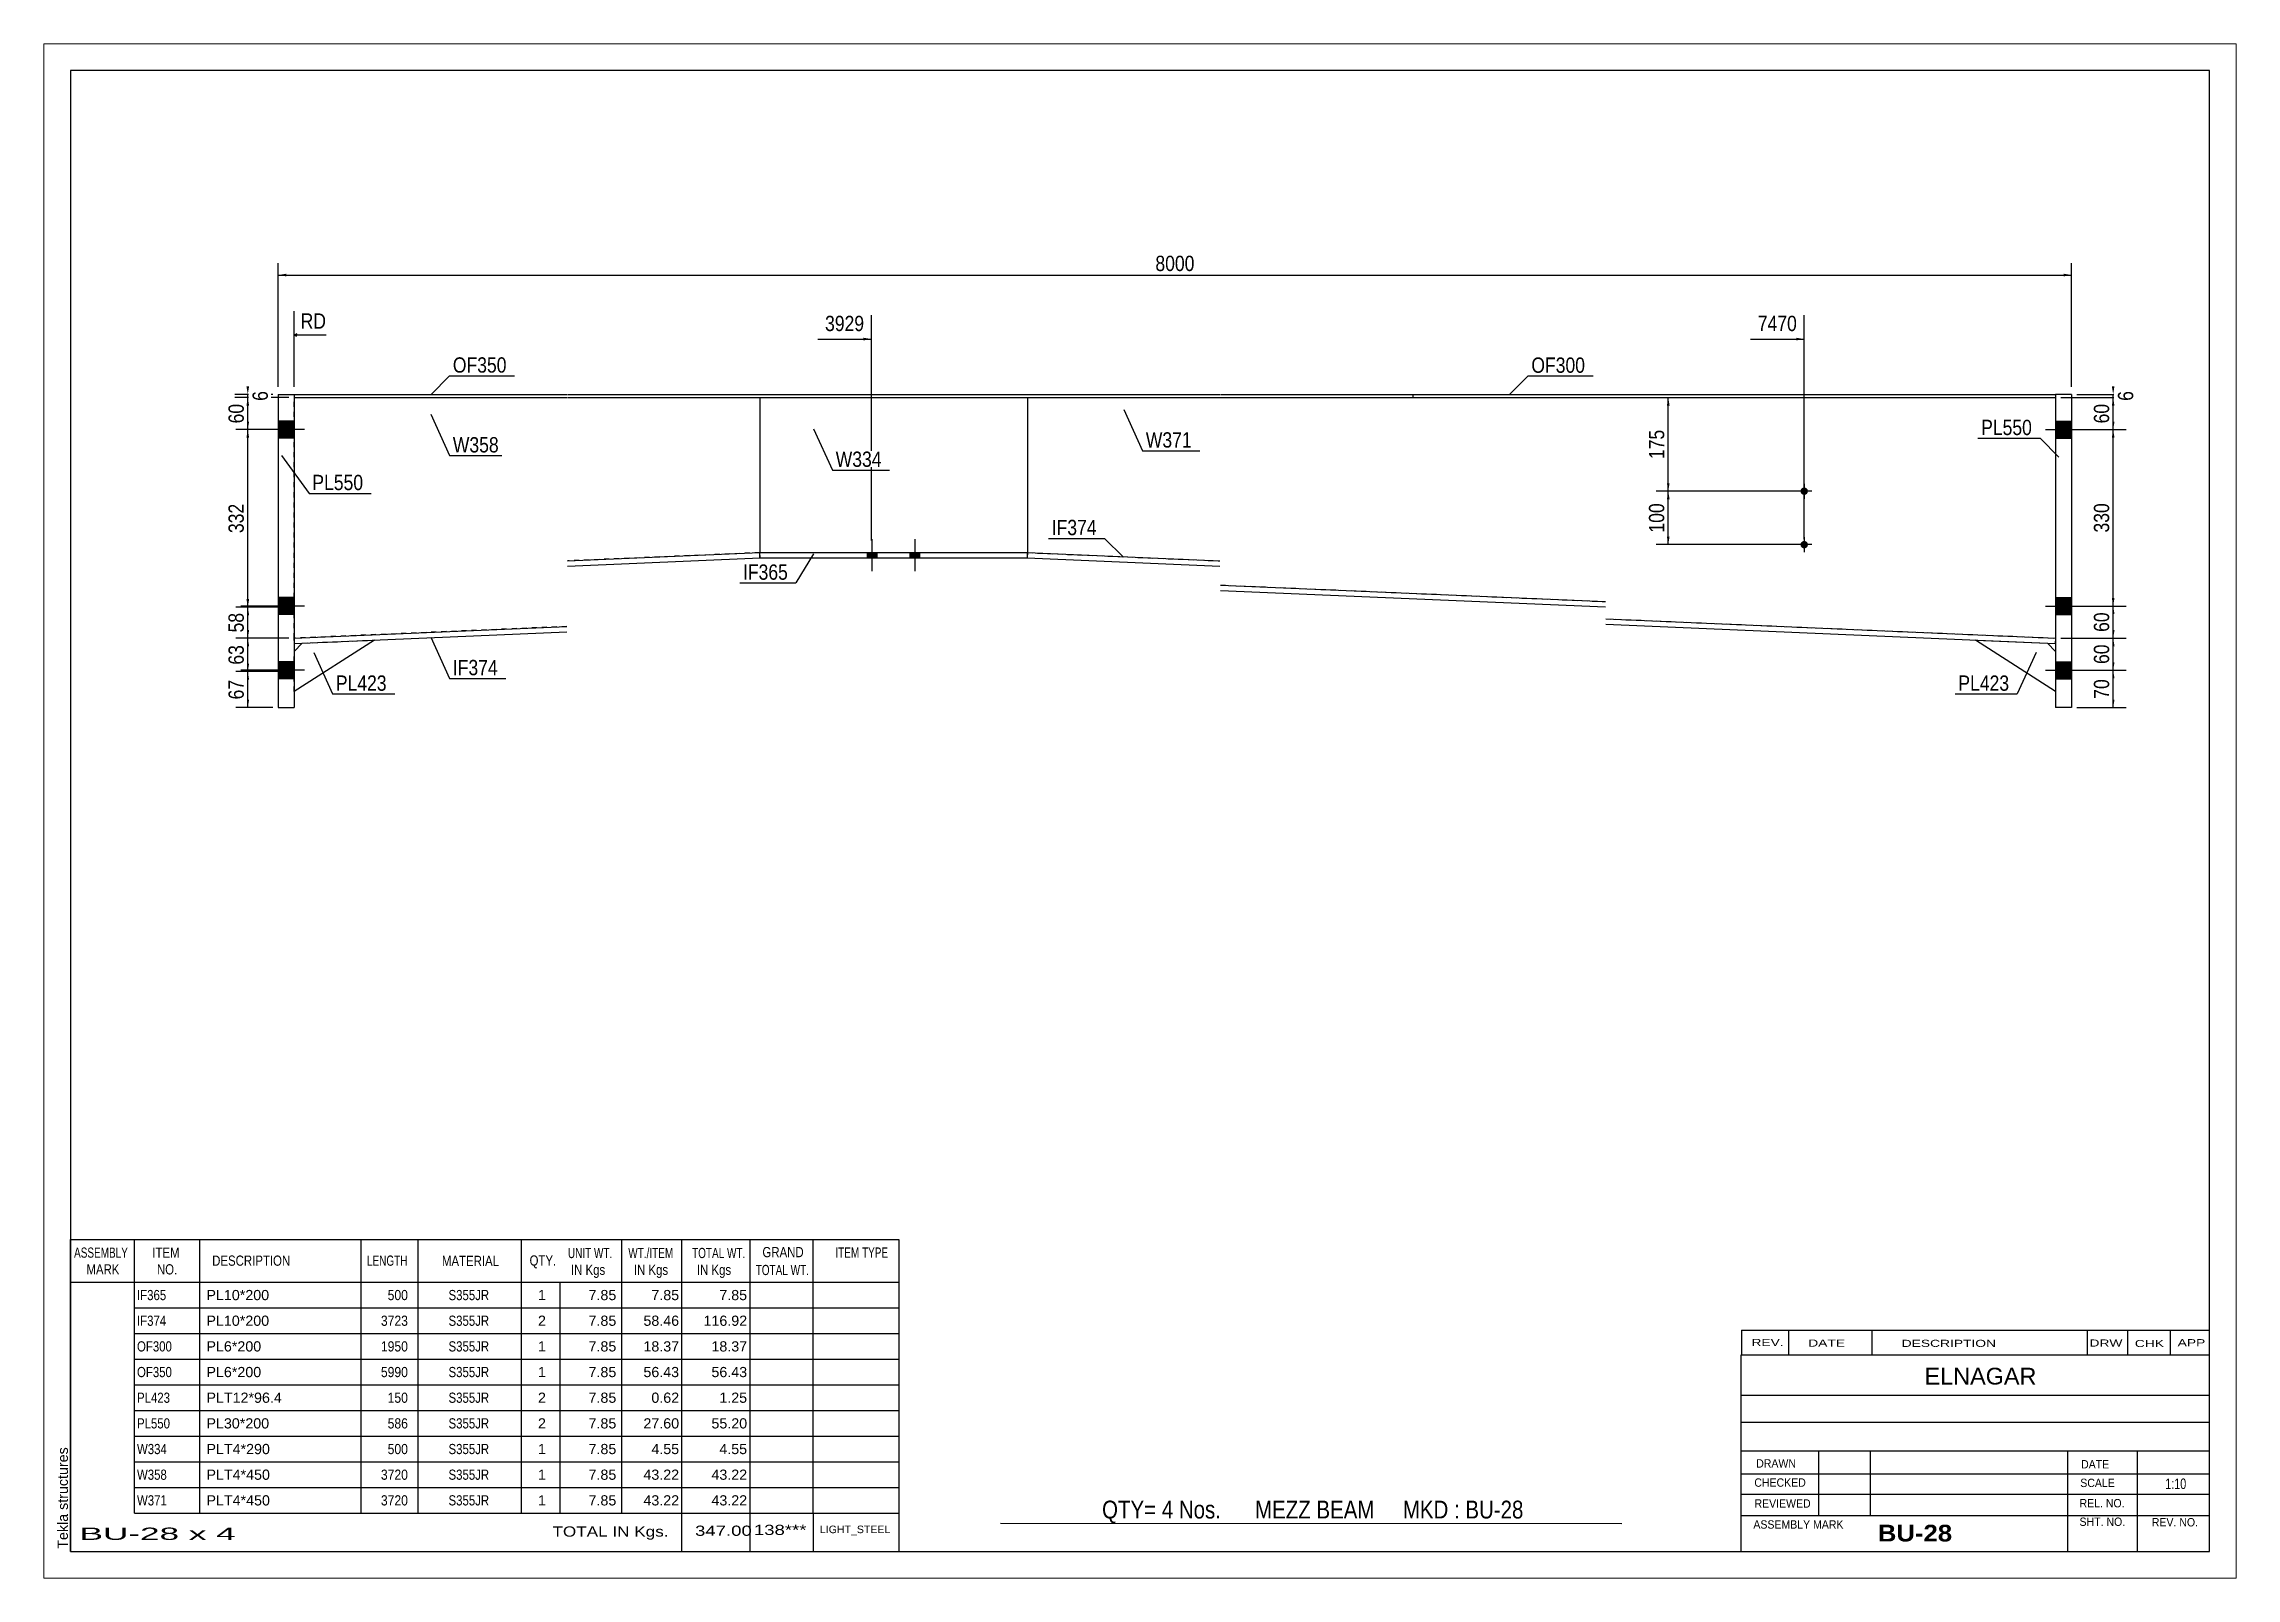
# Paper-space layout 'Layout1' of a CAD drawing. Header units: millimetres. Extents: x 0 to 410, y 0 to 287.
# The model-space entities are those that its viewports show. They can reach past a viewport. Long polylines and large blocks are cut down to what shows.
import ezdxf

# ---------------------------------------------------------------- set-up
doc = ezdxf.new("R2010")
doc.units = ezdxf.units.MM
doc.linetypes.add('DXK_LINE_DOT1', pattern=[1.8814, 0.9407, -0.9407])
doc.layers.add('Viewport layer', color=7, linetype='Continuous', plot=False)
doc.styles.add('Arial', font='ARIAL.TTF', dxfattribs={"height": 0.2})
doc.styles.add('Arial Bold', font='ARIALBD.TTF', dxfattribs={"height": 0.2})
doc.styles.add('Arial Narrow', font='ARIALN.TTF', dxfattribs={"height": 0.2})

# ---------------------------------------------------------------- blocks, each defined once
blk = doc.blocks.new('Unknown-627317849-1211')
at = {"color": 5, "linetype": 'Continuous'}
for p, q in [((358.16, 83.67), (-41.84, 83.67)), ((-41.84, 83.67), (-41.84, -193.33)), ((358.16, -193.33), (358.16, 83.67)), ((-41.84, -193.33), (358.16, -193.33))]:
    blk.add_line(p, q, dxfattribs=at)
at = {"color": 174, "linetype": 'Continuous', "style": 'Arial'}
blk.add_text('Tekla structures', height=1.9102, rotation=90, dxfattribs=at).set_placement((-42.34, -192.83))
blk = doc.blocks.new('Bolt-627317849-1235 - 1232')
at = {"linetype": 'Continuous'}
for points in [[(283.08, 4.99, -1), (281.68, 4.99, -1)], [(283.08, -5.01, -1), (281.68, -5.01, -1)]]:
    blk.add_hatch(color=3, dxfattribs=at).paths.add_polyline_path(points)
at = {"color": 3, "linetype": 'Continuous'}
for p, q in [((283.78, 4.99), (280.98, 4.99)), ((282.38, 6.39), (282.38, 3.59)), ((282.38, -3.61), (282.38, -6.41)), ((283.78, -5.01), (280.98, -5.01))]:
    blk.add_line(p, q, dxfattribs=at)
blk = doc.blocks.new('Bolt-627317849-1236 - 1232')
at = {"linetype": 'Continuous'}
for points in [[(-3, 18.1), (-3, 14.9), (0, 14.9), (0, 18.1)], [(-3, 18.1), (-3, 14.9), (0, 14.9), (0, 18.1)], [(-3, -14.9), (-3, -18.1), (0, -18.1), (0, -14.9)], [(-3, -14.9), (-3, -18.1), (0, -18.1), (0, -14.9)], [(-3, -26.9), (-3, -30.1), (0, -30.1), (0, -26.9)], [(-3, -26.9), (-3, -30.1), (0, -30.1), (0, -26.9)]]:
    blk.add_hatch(color=3, dxfattribs=at).paths.add_polyline_path(points)
at = {"color": 3, "linetype": 'Continuous'}
for p, q in [((1.9, 16.5), (-10, 16.5)), ((1.9, 16.5), (-10, 16.5)), ((0, 18.1), (-3, 18.1)), ((0, 18.1), (-3, 18.1)), ((0, 14.9), (-3, 14.9)), ((0, 14.9), (-3, 14.9)), ((0, -14.9), (-3, -14.9)), ((0, -14.9), (-3, -14.9)), ((1.9, -16.5), (-10, -16.5)), ((1.9, -16.5), (-10, -16.5)), ((0, -18.1), (-3, -18.1)), ((0, -18.1), (-3, -18.1)), ((1.9, -28.5), (-10, -28.5)), ((1.9, -28.5), (-10, -28.5)), ((0, -26.9), (-3, -26.9)), ((0, -26.9), (-3, -26.9)), ((0, -30.1), (-3, -30.1)), ((0, -30.1), (-3, -30.1))]:
    blk.add_line(p, q, dxfattribs=at)
blk = doc.blocks.new('Bolt-627317849-1274 - 1232')
at = {"linetype": 'Continuous'}
for points in [[(329.38, 18.1), (329.38, 14.9), (332.38, 14.9), (332.38, 18.1)], [(329.38, 18.1), (329.38, 14.9), (332.38, 14.9), (332.38, 18.1)], [(329.38, -14.9), (329.38, -18.1), (332.38, -18.1), (332.38, -14.9)], [(329.38, -14.9), (329.38, -18.1), (332.38, -18.1), (332.38, -14.9)], [(329.38, -26.9), (329.38, -30.1), (332.38, -30.1), (332.38, -26.9)], [(329.38, -26.9), (329.38, -30.1), (332.38, -30.1), (332.38, -26.9)]]:
    blk.add_hatch(color=3, dxfattribs=at).paths.add_polyline_path(points)
at = {"color": 3, "linetype": 'Continuous'}
for p, q in [((327.48, 16.5), (339.38, 16.5)), ((327.48, 16.5), (339.38, 16.5)), ((329.38, 18.1), (332.38, 18.1)), ((329.38, 18.1), (332.38, 18.1)), ((329.38, 14.9), (332.38, 14.9)), ((329.38, 14.9), (332.38, 14.9)), ((329.38, -14.9), (332.38, -14.9)), ((329.38, -14.9), (332.38, -14.9)), ((327.48, -16.5), (339.38, -16.5)), ((327.48, -16.5), (339.38, -16.5)), ((329.38, -18.1), (332.38, -18.1)), ((329.38, -18.1), (332.38, -18.1)), ((327.48, -28.5), (339.38, -28.5)), ((327.48, -28.5), (339.38, -28.5)), ((329.38, -26.9), (332.38, -26.9)), ((329.38, -26.9), (332.38, -26.9)), ((329.38, -30.1), (332.38, -30.1)), ((329.38, -30.1), (332.38, -30.1))]:
    blk.add_line(p, q, dxfattribs=at)
blk = doc.blocks.new('Part-627317849-1327 - 1232')
at = {"color": 7, "linetype": 'DXK_LINE_DOT1'}
for p, q in [((0, -22.5), (0, 22.5)), ((0, 22.5), (50.99, 22.5)), ((51.09, 22.5), (87.09, 22.5)), ((87.09, -6.5), (51.09, -8.05)), ((50.99, -20.31), (0, -22.5))]:
    blk.add_line(p, q, dxfattribs=at)
at = {"color": 2, "linetype": 'Continuous'}
blk.add_line((87.09, 22.5), (87.09, -6.5), dxfattribs=at)
blk = doc.blocks.new('Bolt-627317849-1311 - 1232')
at = {"linetype": 'Continuous'}
for points in [[(108.99, -6.5), (107.19, -6.5), (107.19, -7.5), (108.99, -7.5)], [(108.99, -6.5), (107.19, -6.5), (107.19, -7.5), (108.99, -7.5)], [(116.99, -6.5), (115.19, -6.5), (115.19, -7.5), (116.99, -7.5)], [(116.99, -6.5), (115.19, -6.5), (115.19, -7.5), (116.99, -7.5)]]:
    blk.add_hatch(color=3, dxfattribs=at).paths.add_polyline_path(points)
at = {"color": 3, "linetype": 'Continuous'}
for p, q in [((108.09, -9.96), (108.09, -3.96)), ((108.09, -9.96), (108.09, -3.96)), ((116.09, -9.96), (116.09, -3.96)), ((116.09, -9.96), (116.09, -3.96)), ((107.19, -7.5), (107.19, -6.5)), ((107.19, -7.5), (107.19, -6.5)), ((108.99, -7.5), (108.99, -6.5)), ((108.99, -7.5), (108.99, -6.5)), ((115.19, -7.5), (115.19, -6.5)), ((115.19, -7.5), (115.19, -6.5)), ((116.99, -7.5), (116.99, -6.5)), ((116.99, -7.5), (116.99, -6.5))]:
    blk.add_line(p, q, dxfattribs=at)
blk = doc.blocks.new('Part-627317849-1349 - 1232')
at = {"color": 2, "linetype": 'Continuous'}
for p, q in [((14.99, -22.86), (0, -32.5)), ((0, -25), (1.5, -23.44))]:
    blk.add_line(p, q, dxfattribs=at)
at = {"color": 7, "linetype": 'DXK_LINE_DOT1'}
for p, q in [((1.5, -23.44), (14.99, -22.86)), ((0, -32.5), (0, -25))]:
    blk.add_line(p, q, dxfattribs=at)
blk = doc.blocks.new('Part-627317849-1371 - 1232')
at = {"color": 2, "linetype": 'Continuous'}
for p, q in [((-3, 23.1), (0, 23.1)), ((-3, 23.1), (-3, -35.5)), ((0, 23.1), (0, -35.5)), ((-3, -35.5), (0, -35.5))]:
    blk.add_line(p, q, dxfattribs=at)
blk = doc.blocks.new('Part-627317849-1376 - 1232')
at = {"color": 2, "linetype": 'Continuous'}
for p, q in [((329.38, -32.5), (314.4, -22.86)), ((314.4, -22.86), (327.88, -23.44)), ((327.88, -23.44), (329.38, -25))]:
    blk.add_line(p, q, dxfattribs=at)
at = {"color": 7, "linetype": 'DXK_LINE_DOT1'}
blk.add_line((329.38, -25), (329.38, -32.5), dxfattribs=at)
blk = doc.blocks.new('Part-627317849-1381 - 1232')
at = {"color": 2, "linetype": 'Continuous'}
for p, q in [((332.38, 23.1), (329.38, 23.1)), ((329.38, 23.1), (329.38, -35.5)), ((332.38, 23.1), (332.38, -35.5)), ((332.38, -35.5), (329.38, -35.5))]:
    blk.add_line(p, q, dxfattribs=at)
blk = doc.blocks.new('Part-627317849-1403 - 1232')
at = {"color": 2, "linetype": 'Continuous'}
for p, q in [((137.09, -6.5), (137.04, -7.5)), ((137.04, -7.5), (173.09, -9.05)), ((137.09, -6.5), (173.09, -8.05)), ((173.19, -12.56), (245.19, -15.66)), ((173.19, -13.57), (245.19, -16.66)), ((245.29, -18.88), (329.38, -22.5)), ((245.29, -19.88), (329.34, -23.5)), ((329.38, -22.5), (329.34, -23.5))]:
    blk.add_line(p, q, dxfattribs=at)
blk = doc.blocks.new('Part-627317849-1425 - 1232')
at = {"color": 2, "linetype": 'Continuous'}
for p, q in [((87.09, -7.5), (87.09, -6.5)), ((87.09, -6.5), (137.09, -6.5)), ((87.09, -7.5), (137.09, -7.5)), ((137.09, -7.5), (137.09, -6.5))]:
    blk.add_line(p, q, dxfattribs=at)
blk = doc.blocks.new('Part-627317849-1430 - 1232')
at = {"color": 2, "linetype": 'Continuous'}
for p, q in [((51.09, -8.05), (87.09, -6.5)), ((51.09, -9.05), (87.13, -7.5)), ((87.13, -7.5), (87.09, -6.5)), ((0, -22.5), (50.99, -20.31)), ((0.04, -23.5), (0, -22.5)), ((0.04, -23.5), (50.99, -21.31))]:
    blk.add_line(p, q, dxfattribs=at)
blk = doc.blocks.new('Part-627317849-1452 - 1232')
at = {"color": 2, "linetype": 'Continuous'}
blk.add_line((137.09, 22.5), (137.09, -6.5), dxfattribs=at)
at = {"color": 7, "linetype": 'DXK_LINE_DOT1'}
for p, q in [((137.09, 22.5), (173.09, 22.5)), ((173.19, 22.5), (245.19, 22.5)), ((245.29, 22.5), (329.38, 22.5)), ((329.38, 22.5), (329.38, -22.5)), ((137.09, -6.5), (173.09, -8.05)), ((173.19, -12.56), (245.19, -15.66)), ((245.29, -18.88), (329.38, -22.5))]:
    blk.add_line(p, q, dxfattribs=at)
blk = doc.blocks.new('Part-627317849-1496 - 1232')
at = {"color": 2, "linetype": 'Continuous'}
for p, q in [((209.19, 23.1), (209.19, 22.5)), ((209.19, 23.1), (245.19, 23.1)), ((209.19, 22.5), (245.19, 22.5)), ((245.29, 23.1), (329.38, 23.1)), ((245.29, 22.5), (329.38, 22.5)), ((329.38, 23.1), (329.38, 22.5))]:
    blk.add_line(p, q, dxfattribs=at)
blk = doc.blocks.new('Part-627317849-1518 - 1232')
at = {"color": 2, "linetype": 'Continuous'}
for p, q in [((87.09, 22.5), (87.09, -6.5)), ((137.09, 22.5), (137.09, -6.5))]:
    blk.add_line(p, q, dxfattribs=at)
at = {"color": 7, "linetype": 'DXK_LINE_DOT1'}
for p, q in [((87.09, 22.5), (137.09, 22.5)), ((87.09, -6.5), (137.09, -6.5))]:
    blk.add_line(p, q, dxfattribs=at)
blk = doc.blocks.new('Part-627317849-1523 - 1232')
at = {"color": 2, "linetype": 'Continuous'}
for p, q in [((0, 23.1), (0, 22.5)), ((0, 23.1), (50.99, 23.1)), ((0, 22.5), (50.99, 22.5)), ((51.09, 23.1), (173.09, 23.1)), ((51.09, 22.5), (173.09, 22.5)), ((173.19, 23.1), (209.19, 23.1)), ((173.19, 22.5), (209.19, 22.5)), ((209.19, 23.1), (209.19, 22.5))]:
    blk.add_line(p, q, dxfattribs=at)
blk = doc.blocks.new('StraightDimension-627317849-2576 - 1232')
at = {"linetype": 'Continuous'}
for points in [[(339.91, -30), (340.16, -28.5), (340.41, -30)], [(340.41, -34), (340.16, -35.5), (339.91, -34)]]:
    blk.add_hatch(color=7, dxfattribs=at).paths.add_polyline_path(points)
at = {"color": 7, "linetype": 'Continuous'}
for p, q in [((333.38, -28.5), (342.56, -28.5)), ((340.16, -35.5), (340.16, -28.5)), ((333.38, -35.5), (342.56, -35.5))]:
    blk.add_line(p, q, dxfattribs=at)
at = {"color": 0}
blk.add_wipeout([(340.01, -29.57), (335.81, -29.57), (335.81, -34.43), (340.01, -34.43)], dxfattribs=at)
at = {"color": 3, "style": 'Arial Narrow'}
blk.add_text('70', height=2.863, rotation=90.0002, dxfattribs=at).set_placement((339.41, -33.83))
blk = doc.blocks.new('StraightDimension-627317849-2683 - 1232')
at = {"linetype": 'Continuous'}
for points in [[(-8.95, 21), (-8.7, 22.5), (-8.45, 21)], [(-8.45, 18), (-8.7, 16.5), (-8.95, 18)]]:
    blk.add_hatch(color=7, dxfattribs=at).paths.add_polyline_path(points)
at = {"color": 7, "linetype": 'Continuous'}
for p, q in [((-1, 22.5), (-10.95, 22.5)), ((-8.7, 16.5), (-8.7, 22.5)), ((-1, 16.5), (-10.95, 16.5))]:
    blk.add_line(p, q, dxfattribs=at)
at = {"color": 0}
blk.add_wipeout([(-8.85, 21.93), (-13.05, 21.93), (-13.05, 17.07), (-8.85, 17.07)], dxfattribs=at)
at = {"color": 3, "style": 'Arial Narrow'}
blk.add_text('60', height=2.863, rotation=90.0002, dxfattribs=at).set_placement((-9.45, 17.67))
blk = doc.blocks.new('StraightDimension-627317849-1725 - 1232')
at = {"linetype": 'Continuous'}
for points in [[(-1.5, 45.17), (-3, 45.42), (-1.5, 45.67)], [(330.88, 45.67), (332.38, 45.42), (330.88, 45.17)]]:
    blk.add_hatch(color=7, dxfattribs=at).paths.add_polyline_path(points)
at = {"color": 7, "linetype": 'Continuous'}
for p, q in [((-3, 24.5), (-3, 47.67)), ((-3, 45.42), (332.38, 45.42)), ((332.38, 24.5), (332.38, 47.67))]:
    blk.add_line(p, q, dxfattribs=at)
at = {"color": 0}
blk.add_wipeout([(168.95, 45.57), (168.95, 49.77), (160.44, 49.77), (160.44, 45.57)], dxfattribs=at)
at = {"color": 3, "style": 'Arial Narrow'}
blk.add_text('8000', height=2.863, dxfattribs=at).set_placement((161.04, 46.17))
blk = doc.blocks.new('StraightDimension-627317849-2059 - 1232')
at = {"linetype": 'Continuous'}
blk.add_hatch(color=7, dxfattribs=at).paths.add_polyline_path([(106.44, 33.69), (107.94, 33.44), (106.44, 33.19)])
at = {"color": 7, "linetype": 'Continuous'}
for p, q in [((107.94, -4.23), (107.94, 37.94)), ((97.88, 33.44), (107.94, 33.44))]:
    blk.add_line(p, q, dxfattribs=at)
at = {"color": 0, "linetype": 'Continuous'}
blk.add_wipeout([(6.53, 34.79), (6.53, 38.99), (0.59, 38.99), (0.59, 34.79)], dxfattribs=at)
at = {"color": 7, "linetype": 'Continuous'}
for p, q in [((0, 24.5), (0, 38.69)), ((0.5, 34.44), (0, 34.19)), ((0.5, 33.94), (0, 34.19)), ((5.93, 34.19), (0, 34.19))]:
    blk.add_line(p, q, dxfattribs=at)
at = {"color": 3, "linetype": 'Continuous', "style": 'Arial Narrow'}
blk.add_text('RD', height=2.863, dxfattribs=at).set_placement((1.19, 35.39))
at = {"color": 0}
blk.add_wipeout([(107.17, 34.34), (107.17, 38.54), (98.66, 38.54), (98.66, 34.34)], dxfattribs=at)
at = {"color": 3, "style": 'Arial Narrow'}
blk.add_text('3929', height=2.863, dxfattribs=at).set_placement((99.26, 34.94))
blk = doc.blocks.new('StraightDimension-627317849-2682 - 1232')
at = {"linetype": 'Continuous'}
for points in [[(-8.45, 24.6), (-8.7, 23.1), (-8.95, 24.6)], [(-8.95, 21), (-8.7, 22.5), (-8.45, 21)]]:
    blk.add_hatch(color=7, dxfattribs=at).paths.add_polyline_path(points)
at = {"color": 7, "linetype": 'Continuous'}
for p, q in [((-4, 23.1), (-11.1, 23.1)), ((-1, 22.5), (-11.1, 22.5)), ((-8.7, 22.5), (-8.7, 23.1))]:
    blk.add_line(p, q, dxfattribs=at)
at = {"color": 0}
blk.add_wipeout([(-4.35, 24.31), (-8.55, 24.31), (-8.55, 21.29), (-4.35, 21.29)], dxfattribs=at)
at = {"color": 3, "style": 'Arial Narrow'}
blk.add_text('6', height=2.86, rotation=90.0002, dxfattribs=at).set_placement((-4.95, 21.89))
blk = doc.blocks.new('StraightDimension-627317849-2572 - 1232')
at = {"linetype": 'Continuous'}
for points in [[(339.91, 21), (340.16, 22.5), (340.41, 21)], [(340.41, 18), (340.16, 16.5), (339.91, 18)]]:
    blk.add_hatch(color=7, dxfattribs=at).paths.add_polyline_path(points)
at = {"color": 7, "linetype": 'Continuous'}
for p, q in [((330.38, 22.5), (342.56, 22.5)), ((340.16, 16.5), (340.16, 22.5)), ((333.38, 16.5), (342.56, 16.5))]:
    blk.add_line(p, q, dxfattribs=at)
at = {"color": 0}
blk.add_wipeout([(340.01, 21.93), (335.81, 21.93), (335.81, 17.07), (340.01, 17.07)], dxfattribs=at)
at = {"color": 3, "style": 'Arial Narrow'}
blk.add_text('60', height=2.863, rotation=90.0002, dxfattribs=at).set_placement((339.41, 17.67))
blk = doc.blocks.new('StraightDimension-627317849-1567 - 1232')
at = {"linetype": 'Continuous'}
for points in [[(256.7, 21), (256.95, 22.5), (257.2, 21)], [(257.2, 6.49), (256.95, 4.99), (256.7, 6.49)]]:
    blk.add_hatch(color=7, dxfattribs=at).paths.add_polyline_path(points)
at = {"color": 7, "linetype": 'Continuous'}
for p, q in [((138.09, 22.5), (259.35, 22.5)), ((256.95, 4.99), (256.95, 22.5)), ((281.38, 4.99), (254.7, 4.99))]:
    blk.add_line(p, q, dxfattribs=at)
at = {"color": 0}
blk.add_wipeout([(256.8, 17.09), (252.6, 17.09), (252.6, 10.4), (256.8, 10.4)], dxfattribs=at)
at = {"color": 3, "style": 'Arial Narrow'}
blk.add_text('175', height=2.863, rotation=90.0002, dxfattribs=at).set_placement((256.2, 11))
blk = doc.blocks.new('StraightDimension-627317849-1568 - 1232')
at = {"linetype": 'Continuous'}
for points in [[(256.7, 3.49), (256.95, 4.99), (257.2, 3.49)], [(257.2, -3.51), (256.95, -5.01), (256.7, -3.51)]]:
    blk.add_hatch(color=7, dxfattribs=at).paths.add_polyline_path(points)
at = {"color": 7, "linetype": 'Continuous'}
for p, q in [((281.38, 4.99), (254.7, 4.99)), ((256.95, -5.01), (256.95, 4.99)), ((281.38, -5.01), (254.7, -5.01))]:
    blk.add_line(p, q, dxfattribs=at)
at = {"color": 0}
blk.add_wipeout([(256.8, 3.33), (252.6, 3.33), (252.6, -3.35), (256.8, -3.35)], dxfattribs=at)
at = {"color": 3, "style": 'Arial Narrow'}
blk.add_text('100', height=2.863, rotation=90.0002, dxfattribs=at).set_placement((256.2, -2.75))
blk = doc.blocks.new('StraightDimension-627317849-2058 - 1232')
at = {"linetype": 'Continuous'}
blk.add_hatch(color=7, dxfattribs=at).paths.add_polyline_path([(280.88, 33.69), (282.38, 33.44), (280.88, 33.19)])
at = {"color": 7, "linetype": 'Continuous'}
for p, q in [((282.38, -4.01), (282.38, 37.94)), ((272.32, 33.44), (282.38, 33.44))]:
    blk.add_line(p, q, dxfattribs=at)
at = {"color": 0}
blk.add_wipeout([(281.61, 34.34), (281.61, 38.54), (273.1, 38.54), (273.1, 34.34)], dxfattribs=at)
at = {"color": 3, "style": 'Arial Narrow'}
blk.add_text('7470', height=2.863, dxfattribs=at).set_placement((273.7, 34.94))
blk = doc.blocks.new('StraightDimension-627317849-2571 - 1232')
at = {"linetype": 'Continuous'}
for points in [[(340.41, 24.6), (340.16, 23.1), (339.91, 24.6)], [(339.91, 21), (340.16, 22.5), (340.41, 21)]]:
    blk.add_hatch(color=7, dxfattribs=at).paths.add_polyline_path(points)
at = {"color": 7, "linetype": 'Continuous'}
for p, q in [((330.38, 22.5), (342.41, 22.5)), ((333.38, 23.1), (342.41, 23.1)), ((340.16, 22.5), (340.16, 23.1))]:
    blk.add_line(p, q, dxfattribs=at)
at = {"color": 0}
blk.add_wipeout([(344.51, 24.31), (340.31, 24.31), (340.31, 21.29), (344.51, 21.29)], dxfattribs=at)
at = {"color": 3, "style": 'Arial Narrow'}
blk.add_text('6', height=2.86, rotation=90.0002, dxfattribs=at).set_placement((343.91, 21.89))
blk = doc.blocks.new('StraightDimension-627317849-2573 - 1232')
at = {"linetype": 'Continuous'}
for points in [[(339.91, 15), (340.16, 16.5), (340.41, 15)], [(340.41, -15), (340.16, -16.5), (339.91, -15)]]:
    blk.add_hatch(color=7, dxfattribs=at).paths.add_polyline_path(points)
at = {"color": 7, "linetype": 'Continuous'}
for p, q in [((333.38, 16.5), (342.56, 16.5)), ((340.16, -16.5), (340.16, 16.5)), ((333.38, -16.5), (342.56, -16.5))]:
    blk.add_line(p, q, dxfattribs=at)
at = {"color": 0}
blk.add_wipeout([(340.01, 3.34), (335.81, 3.34), (335.81, -3.34), (340.01, -3.34)], dxfattribs=at)
at = {"color": 3, "style": 'Arial Narrow'}
blk.add_text('330', height=2.863, rotation=90.0002, dxfattribs=at).set_placement((339.41, -2.74))
blk = doc.blocks.new('StraightDimension-627317849-2574 - 1232')
at = {"linetype": 'Continuous'}
for points in [[(339.91, -18), (340.16, -16.5), (340.41, -18)], [(340.41, -21), (340.16, -22.5), (339.91, -21)]]:
    blk.add_hatch(color=7, dxfattribs=at).paths.add_polyline_path(points)
at = {"color": 7, "linetype": 'Continuous'}
for p, q in [((333.38, -16.5), (342.56, -16.5)), ((340.16, -22.5), (340.16, -16.5)), ((330.38, -22.5), (342.56, -22.5))]:
    blk.add_line(p, q, dxfattribs=at)
at = {"color": 0}
blk.add_wipeout([(340.01, -17.07), (335.81, -17.07), (335.81, -21.93), (340.01, -21.93)], dxfattribs=at)
at = {"color": 3, "style": 'Arial Narrow'}
blk.add_text('60', height=2.863, rotation=90.0002, dxfattribs=at).set_placement((339.41, -21.33))
blk = doc.blocks.new('StraightDimension-627317849-2575 - 1232')
at = {"linetype": 'Continuous'}
for points in [[(339.91, -24), (340.16, -22.5), (340.41, -24)], [(340.41, -27), (340.16, -28.5), (339.91, -27)]]:
    blk.add_hatch(color=7, dxfattribs=at).paths.add_polyline_path(points)
at = {"color": 7, "linetype": 'Continuous'}
for p, q in [((330.38, -22.5), (342.56, -22.5)), ((340.16, -28.5), (340.16, -22.5)), ((333.38, -28.5), (342.56, -28.5))]:
    blk.add_line(p, q, dxfattribs=at)
at = {"color": 0}
blk.add_wipeout([(340.01, -23.07), (335.81, -23.07), (335.81, -27.93), (340.01, -27.93)], dxfattribs=at)
at = {"color": 3, "style": 'Arial Narrow'}
blk.add_text('60', height=2.863, rotation=90.0002, dxfattribs=at).set_placement((339.41, -27.33))
blk = doc.blocks.new('StraightDimension-627317849-2684 - 1232')
at = {"linetype": 'Continuous'}
for points in [[(-8.95, 15), (-8.7, 16.5), (-8.45, 15)], [(-8.45, -15.2), (-8.7, -16.7), (-8.95, -15.2)]]:
    blk.add_hatch(color=7, dxfattribs=at).paths.add_polyline_path(points)
at = {"color": 7, "linetype": 'Continuous'}
for p, q in [((-1, 16.5), (-10.95, 16.5)), ((-8.7, -16.7), (-8.7, 16.5)), ((-1, -16.7), (-10.95, -16.7))]:
    blk.add_line(p, q, dxfattribs=at)
at = {"color": 0}
blk.add_wipeout([(-8.85, 3.24), (-13.05, 3.24), (-13.05, -3.44), (-8.85, -3.44)], dxfattribs=at)
at = {"color": 3, "style": 'Arial Narrow'}
blk.add_text('332', height=2.863, rotation=90.0002, dxfattribs=at).set_placement((-9.45, -2.84))
blk = doc.blocks.new('StraightDimension-627317849-2685 - 1232')
at = {"linetype": 'Continuous'}
for points in [[(-8.95, -18.2), (-8.7, -16.7), (-8.45, -18.2)], [(-8.45, -21), (-8.7, -22.5), (-8.95, -21)]]:
    blk.add_hatch(color=7, dxfattribs=at).paths.add_polyline_path(points)
at = {"color": 7, "linetype": 'Continuous'}
for p, q in [((-1, -16.7), (-10.95, -16.7)), ((-8.7, -22.5), (-8.7, -16.7)), ((-1, -22.5), (-10.95, -22.5))]:
    blk.add_line(p, q, dxfattribs=at)
at = {"color": 0}
blk.add_wipeout([(-8.85, -17.17), (-13.05, -17.17), (-13.05, -22.03), (-8.85, -22.03)], dxfattribs=at)
at = {"color": 3, "style": 'Arial Narrow'}
blk.add_text('58', height=2.863, rotation=90.0002, dxfattribs=at).set_placement((-9.45, -21.43))
blk = doc.blocks.new('StraightDimension-627317849-2686 - 1232')
at = {"linetype": 'Continuous'}
for points in [[(-8.95, -24), (-8.7, -22.5), (-8.45, -24)], [(-8.45, -27.26), (-8.7, -28.76), (-8.95, -27.26)]]:
    blk.add_hatch(color=7, dxfattribs=at).paths.add_polyline_path(points)
at = {"color": 7, "linetype": 'Continuous'}
for p, q in [((-1, -22.5), (-10.95, -22.5)), ((-8.7, -28.76), (-8.7, -22.5)), ((-1, -28.76), (-10.95, -28.76))]:
    blk.add_line(p, q, dxfattribs=at)
at = {"color": 0}
blk.add_wipeout([(-8.85, -23.2), (-13.05, -23.2), (-13.05, -28.06), (-8.85, -28.06)], dxfattribs=at)
at = {"color": 3, "style": 'Arial Narrow'}
blk.add_text('63', height=2.863, rotation=90.0002, dxfattribs=at).set_placement((-9.45, -27.46))
blk = doc.blocks.new('StraightDimension-627317849-2687 - 1232')
at = {"linetype": 'Continuous'}
for points in [[(-8.95, -30.26), (-8.7, -28.76), (-8.45, -30.26)], [(-8.45, -34), (-8.7, -35.5), (-8.95, -34)]]:
    blk.add_hatch(color=7, dxfattribs=at).paths.add_polyline_path(points)
at = {"color": 7, "linetype": 'Continuous'}
for p, q in [((-1, -28.76), (-10.95, -28.76)), ((-8.7, -35.5), (-8.7, -28.76)), ((-4, -35.5), (-10.95, -35.5))]:
    blk.add_line(p, q, dxfattribs=at)
at = {"color": 0}
blk.add_wipeout([(-8.85, -29.7), (-13.05, -29.7), (-13.05, -34.56), (-8.85, -34.56)], dxfattribs=at)
at = {"color": 3, "style": 'Arial Narrow'}
blk.add_text('67', height=2.863, rotation=90.0002, dxfattribs=at).set_placement((-9.45, -33.96))
blk = doc.blocks.new('CBS_BOM-627317849-2749')
at = {"color": 7, "linetype": 'Continuous'}
for p, q in [((-41.87, -142.96), (-41.87, -134.96)), ((-41.87, -134.96), (113.05, -134.96)), ((-29.87, -142.96), (-29.87, -134.96)), ((-17.68, -142.96), (-17.68, -134.96)), ((12.48, -142.96), (12.48, -134.96)), ((23.16, -142.96), (23.16, -134.96)), ((42.48, -142.96), (42.48, -134.96)), ((61.28, -142.96), (61.28, -134.96)), ((72.49, -142.96), (72.49, -134.96)), ((85.28, -142.96), (85.28, -134.96)), ((97.03, -142.96), (97.03, -134.96)), ((113.05, -134.97), (113.04, -142.95)), ((-41.87, -142.96), (113.05, -142.96)), ((-41.87, -147.76), (-41.87, -142.96)), ((-29.87, -147.76), (-29.87, -142.96)), ((-17.68, -147.76), (-17.68, -142.96)), ((12.48, -147.76), (12.48, -142.96)), ((23.16, -147.76), (23.16, -142.96)), ((42.48, -147.76), (42.48, -142.96)), ((49.74, -147.76), (49.74, -142.96)), ((61.28, -147.76), (61.28, -142.96)), ((72.49, -147.76), (72.49, -142.96)), ((85.28, -147.76), (85.28, -142.96)), ((97.04, -147.76), (97.04, -142.96)), ((113.05, -142.97), (113.05, -147.76)), ((-41.87, -152.56), (-41.87, -147.76)), ((-29.87, -147.76), (113.05, -147.76)), ((-29.87, -152.56), (-29.87, -147.76)), ((-17.68, -152.56), (-17.68, -147.76)), ((12.48, -152.56), (12.48, -147.76)), ((23.16, -152.56), (23.16, -147.76)), ((42.48, -152.56), (42.48, -147.76)), ((49.74, -152.56), (49.74, -147.76)), ((61.28, -152.56), (61.28, -147.76)), ((72.49, -152.56), (72.49, -147.76)), ((85.28, -152.56), (85.28, -147.76)), ((97.04, -152.56), (97.04, -147.76)), ((113.05, -147.77), (113.05, -152.56)), ((-41.87, -157.36), (-41.87, -152.56)), ((-29.87, -152.56), (113.05, -152.56)), ((-29.87, -157.36), (-29.87, -152.56)), ((-17.68, -157.36), (-17.68, -152.56)), ((12.48, -157.36), (12.48, -152.56)), ((23.16, -157.36), (23.16, -152.56)), ((42.48, -157.36), (42.48, -152.56)), ((49.74, -157.36), (49.74, -152.56)), ((61.28, -157.36), (61.28, -152.56)), ((72.49, -157.36), (72.49, -152.56)), ((85.28, -157.36), (85.28, -152.56)), ((97.04, -157.36), (97.04, -152.56)), ((113.05, -152.57), (113.05, -157.36)), ((-41.87, -162.16), (-41.87, -157.36)), ((-29.87, -157.36), (113.05, -157.36)), ((-29.87, -162.16), (-29.87, -157.36)), ((-17.68, -162.16), (-17.68, -157.36)), ((12.48, -162.16), (12.48, -157.36)), ((23.16, -162.16), (23.16, -157.36)), ((42.48, -162.16), (42.48, -157.36)), ((49.74, -162.16), (49.74, -157.36)), ((61.28, -162.16), (61.28, -157.36)), ((72.49, -162.16), (72.49, -157.36)), ((85.28, -162.16), (85.28, -157.36)), ((97.04, -162.16), (97.04, -157.36)), ((113.05, -157.37), (113.05, -162.16)), ((-41.87, -166.96), (-41.87, -162.16)), ((-29.87, -162.16), (113.05, -162.16)), ((-29.87, -166.96), (-29.87, -162.16)), ((-17.68, -166.96), (-17.68, -162.16)), ((12.48, -166.96), (12.48, -162.16)), ((23.16, -166.96), (23.16, -162.16)), ((42.48, -166.96), (42.48, -162.16)), ((49.74, -166.96), (49.74, -162.16)), ((61.28, -166.96), (61.28, -162.16)), ((72.49, -166.96), (72.49, -162.16)), ((85.28, -166.96), (85.28, -162.16)), ((97.04, -166.96), (97.04, -162.16)), ((113.05, -162.17), (113.05, -166.96)), ((-41.87, -171.76), (-41.87, -166.96)), ((-29.87, -166.96), (113.05, -166.96)), ((-29.87, -171.76), (-29.87, -166.96)), ((-17.68, -171.76), (-17.68, -166.96)), ((12.48, -171.76), (12.48, -166.96)), ((23.16, -171.76), (23.16, -166.96)), ((42.48, -171.76), (42.48, -166.96)), ((49.74, -171.76), (49.74, -166.96)), ((61.28, -171.76), (61.28, -166.96)), ((72.49, -171.76), (72.49, -166.96)), ((85.28, -171.76), (85.28, -166.96)), ((97.04, -171.76), (97.04, -166.96)), ((113.05, -166.97), (113.05, -171.76)), ((-41.87, -176.56), (-41.87, -171.76)), ((-29.87, -171.76), (113.05, -171.76)), ((-29.87, -176.56), (-29.87, -171.76)), ((-17.68, -176.56), (-17.68, -171.76)), ((12.48, -176.56), (12.48, -171.76)), ((23.16, -176.56), (23.16, -171.76)), ((42.48, -176.56), (42.48, -171.76)), ((49.74, -176.56), (49.74, -171.76)), ((61.28, -176.56), (61.28, -171.76)), ((72.49, -176.56), (72.49, -171.76)), ((85.28, -176.56), (85.28, -171.76)), ((97.04, -176.56), (97.04, -171.76)), ((113.05, -171.77), (113.05, -176.56)), ((-41.87, -181.36), (-41.87, -176.56)), ((-29.87, -176.56), (113.05, -176.56)), ((-29.87, -181.36), (-29.87, -176.56)), ((-17.68, -181.36), (-17.68, -176.56)), ((12.48, -181.36), (12.48, -176.56)), ((23.16, -181.36), (23.16, -176.56)), ((42.48, -181.36), (42.48, -176.56)), ((49.74, -181.36), (49.74, -176.56)), ((61.28, -181.36), (61.28, -176.56)), ((72.49, -181.36), (72.49, -176.56)), ((85.28, -181.36), (85.28, -176.56)), ((97.04, -181.36), (97.04, -176.56)), ((113.05, -176.57), (113.05, -181.36)), ((-41.87, -186.16), (-41.87, -181.36)), ((-29.87, -181.36), (113.05, -181.36)), ((-29.87, -186.16), (-29.87, -181.36)), ((-17.68, -186.16), (-17.68, -181.36)), ((12.48, -186.16), (12.48, -181.36)), ((23.16, -186.16), (23.16, -181.36)), ((42.48, -186.16), (42.48, -181.36)), ((49.74, -186.16), (49.74, -181.36)), ((61.28, -186.16), (61.28, -181.36)), ((72.49, -186.16), (72.49, -181.36)), ((85.28, -186.16), (85.28, -181.36)), ((97.04, -186.16), (97.04, -181.36)), ((113.05, -181.37), (113.05, -186.16)), ((-41.87, -193.36), (-41.87, -186.18)), ((-29.87, -186.16), (113.05, -186.16)), ((72.49, -193.36), (72.49, -186.18)), ((85.28, -193.36), (85.28, -186.18)), ((97.08, -193.36), (97.08, -186.18)), ((113.05, -186.16), (113.05, -193.36)), ((-41.87, -193.36), (113.05, -193.36))]:
    blk.add_line(p, q, dxfattribs=at)
at = {"color": 3, "linetype": 'Continuous', "style": 'Arial'}
for s, height, width, p in [('ASSEMBLY', 1.91, 0.7, (-41.19, -138.39)), ('ITEM', 1.91, 0.8, (-26.55, -138.39)), ('DESCRIPTION', 1.9102, 0.8, (-15.36, -139.89)), ('LENGTH', 1.91, 0.7, (13.59, -139.89)), ('MATERIAL', 1.91, 0.8, (27.61, -139.94)), ('QTY.', 1.91, 0.8, (44, -139.86)), ('UNIT WT.', 1.91, 0.7, (51.17, -138.46)), ('WT./ITEM', 1.91, 0.7, (62.46, -138.46)), ('TOTAL WT.', 1.91, 0.7, (74.39, -138.46)), ('GRAND', 1.91, 0.8, (87.55, -138.3)), ('ITEM TYPE', 1.91, 0.7, (101.19, -138.38)), ('MARK', 1.91, 0.8, (-38.87, -141.52)), ('NO.', 1.91, 0.8, (-25.69, -141.52)), ('IN Kgs', 1.91, 0.8, (51.74, -141.6)), ('IN Kgs', 1.91, 0.8, (63.5, -141.6)), ('IN Kgs', 1.91, 0.8, (75.29, -141.6)), ('TOTAL WT.', 1.91, 0.7, (86.29, -141.64))]:
    blk.add_text(s, height=height, dxfattribs=dict(at, width=width)).set_placement(p)
at = {"color": 7, "linetype": 'Continuous', "style": 'Arial'}
for s, width, p in [('IF365', 0.8, (-29.42, -146.33)), ('500', 0.85, (17.46, -146.33)), ('S355JR', 0.8, (28.84, -146.33)), ('IF374', 0.8, (-29.42, -151.13)), ('3723', 0.85, (16.2, -151.13)), ('S355JR', 0.8, (28.84, -151.13)), ('OF300', 0.8, (-29.42, -155.93)), ('1950', 0.85, (16.2, -155.93)), ('S355JR', 0.8, (28.84, -155.93)), ('OF350', 0.8, (-29.42, -160.73)), ('5990', 0.85, (16.2, -160.73)), ('S355JR', 0.8, (28.84, -160.73)), ('PL423', 0.8, (-29.42, -165.53)), ('150', 0.85, (17.46, -165.53)), ('S355JR', 0.8, (28.84, -165.53)), ('PL550', 0.8, (-29.42, -170.33)), ('586', 0.85, (17.46, -170.33)), ('S355JR', 0.8, (28.84, -170.33)), ('W334', 0.8, (-29.42, -175.13)), ('500', 0.85, (17.46, -175.13)), ('S355JR', 0.8, (28.84, -175.13)), ('W358', 0.8, (-29.42, -179.93)), ('3720', 0.85, (16.2, -179.93)), ('S355JR', 0.8, (28.84, -179.93)), ('W371', 0.8, (-29.42, -184.73)), ('3720', 0.85, (16.2, -184.73)), ('S355JR', 0.8, (28.84, -184.73))]:
    blk.add_text(s, height=1.91, dxfattribs=dict(at, width=width)).set_placement(p)
for s, p in [('PL10*200', (-16.43, -146.33)), ('1', (45.57, -146.33)), ('7.85', (55.03, -146.33)), ('7.85', (66.78, -146.33)), ('7.85', (79.49, -146.33)), ('PL10*200', (-16.43, -151.13)), ('2', (45.57, -151.13)), ('7.85', (55.03, -151.13)), ('58.46', (65.29, -151.13)), ('116.92', (76.53, -151.13)), ('PL6*200', (-16.43, -155.93)), ('1', (45.57, -155.93)), ('7.85', (55.03, -155.93)), ('18.37', (65.29, -155.93)), ('18.37', (78.01, -155.93)), ('PL6*200', (-16.43, -160.73)), ('1', (45.57, -160.73)), ('7.85', (55.03, -160.73)), ('56.43', (65.29, -160.73)), ('56.43', (78.01, -160.73)), ('PLT12*96.4', (-16.43, -165.53)), ('2', (45.57, -165.53)), ('7.85', (55.03, -165.53)), ('0.62', (66.78, -165.53)), ('1.25', (79.49, -165.53)), ('PL30*200', (-16.43, -170.33)), ('2', (45.57, -170.33)), ('7.85', (55.03, -170.33)), ('27.60', (65.29, -170.33)), ('55.20', (78.01, -170.33)), ('PLT4*290', (-16.43, -175.13)), ('1', (45.57, -175.13)), ('7.85', (55.03, -175.13)), ('4.55', (66.78, -175.13)), ('4.55', (79.49, -175.13)), ('PLT4*450', (-16.43, -179.93)), ('1', (45.57, -179.93)), ('7.85', (55.03, -179.93)), ('43.22', (65.29, -179.93)), ('43.22', (78.01, -179.93)), ('PLT4*450', (-16.43, -184.73)), ('1', (45.57, -184.73)), ('7.85', (55.03, -184.73)), ('43.22', (65.29, -184.73)), ('43.22', (78.01, -184.73))]:
    blk.add_text(s, height=1.91, dxfattribs=at).set_placement(p)
at = {"color": 6, "linetype": 'Continuous', "style": 'Arial'}
for s, height, width, p in [('347.00', 1.91, 1.3, (74.95, -190.41)), ('138***', 1.91, 1.3, (85.95, -190.25)), ('BU-28 x 4', 2.292, 2.05, (-40.15, -191.17)), ('TOTAL IN Kgs.', 1.9102, 1.2, (48.28, -190.56))]:
    blk.add_text(s, height=height, dxfattribs=dict(at, width=width)).set_placement(p)
blk.add_text('LIGHT_STEEL', height=1.4135, dxfattribs=at).set_placement((98.3, -189.91))
blk = doc.blocks.new('CBS_CALLOFF-627317849-2750')
at = {"color": 7, "linetype": 'Continuous'}
blk.add_line((132.04, -188.06), (248.27, -188.08), dxfattribs=at)
at = {"color": 3, "linetype": 'Continuous', "style": 'Arial Narrow'}
blk.add_text('QTY= 4 Nos.      MEZZ BEAM     MKD : BU-28', height=3.3405, dxfattribs=at).set_placement((151.07, -187.17))
blk = doc.blocks.new('CBS_NAME_BLOG-627317849-2751')
at = {"color": 7, "linetype": 'Continuous'}
for p, q in [((270.56, -156.58), (358.08, -156.58)), ((270.56, -193.29), (270.56, -156.58)), ((270.57, -164.12), (358.08, -164.12)), ((270.64, -169.17), (358.16, -169.17)), ((270.56, -174.54), (358.08, -174.54)), ((285.09, -186.65), (285.09, -174.55)), ((294.77, -186.62), (294.77, -174.55)), ((331.69, -193.29), (331.69, -174.56)), ((344.74, -193.29), (344.74, -174.55)), ((270.57, -178.84), (358.16, -178.82)), ((270.56, -182.59), (358.08, -182.59)), ((270.56, -186.63), (358.08, -186.63)), ((270.56, -193.33), (358.16, -193.33))]:
    blk.add_line(p, q, dxfattribs=at)
at = {"color": 3, "linetype": 'Continuous', "style": 'Arial'}
blk.add_text('ELNAGAR', height=3.133, dxfattribs=at).set_placement((304.89, -162.11))
at = {"color": 3, "linetype": 'Continuous'}
for s, height, style, width, p in [('DRAWN', 1.566, 'Arial', 0.9, (273.4, -177.65)), ('DATE', 1.566, 'Arial', 0.9, (334.16, -177.81)), ('CHECKED', 1.566, 'Arial', 0.9, (273.05, -181.23)), ('SCALE', 1.566, 'Arial', 0.9, (334.01, -181.29)), ('1:10', 1.957, 'Arial Narrow', 0.9, (349.9, -181.65)), ('REVIEWED', 1.566, 'Arial', 0.9, (273.08, -185.14)), ('REL. NO.', 1.566, 'Arial', 0.9, (333.87, -185.09)), ('ASSEMBLY MARK', 1.5663, 'Arial', 0.9, (272.87, -189.07)), ('BU-28', 3.131, 'Arial Bold', 1.1, (296.14, -191.47)), ('SHT. NO.', 1.566, 'Arial', 0.9, (333.87, -188.56)), ('REV. NO.', 1.566, 'Arial', 0.9, (347.39, -188.65))]:
    blk.add_text(s, height=height, dxfattribs=dict(at, style=style, width=width)).set_placement(p)
blk = doc.blocks.new('CBS_REVISION-627317849-2752')
at = {"color": 7, "linetype": 'Continuous'}
for p, q in [((270.65, -151.95), (358.15, -151.95)), ((270.65, -151.95), (270.65, -156.58)), ((279.44, -151.95), (279.44, -156.58)), ((295.04, -151.95), (295.04, -156.52)), ((335.3, -151.95), (335.3, -156.58)), ((342.84, -151.95), (342.84, -156.58)), ((350.79, -151.95), (350.79, -156.58)), ((270.65, -156.58), (358.15, -156.58))]:
    blk.add_line(p, q, dxfattribs=at)
at = {"color": 7, "style": 'Arial Narrow', "width": 1.7}
for s, height, p in [('REV.', 1.326, (272.51, -154.9)), ('DATE', 1.326, (283.13, -155.02)), ('DESCRIPTION', 1.3257, (300.61, -155.07)), ('DRW', 1.326, (335.73, -155.01)), ('CHK', 1.326, (344.21, -155.1)), ('APP', 1.326, (352.22, -154.95))]:
    blk.add_text(s, height=height, dxfattribs=at).set_placement(p)
blk = doc.blocks.new('Mark-627317849-1492 - 1232')
at = {"color": 0}
blk.add_wipeout([(241.39, 27.14), (241.39, 30.14), (231.35, 30.14), (231.35, 27.14)], dxfattribs=at)
blk.add_wipeout([(241.39, 27.14), (241.39, 30.14), (231.35, 30.14), (231.35, 27.14)], dxfattribs=at)
at = {"color": 7, "linetype": 'Continuous'}
for p, q in [((227.21, 23), (230.75, 26.54)), ((230.75, 26.54), (242.89, 26.54))]:
    blk.add_line(p, q, dxfattribs=at)
at = {"color": 3, "style": 'Arial Narrow'}
blk.add_text('OF300', height=2.863, dxfattribs=at).set_placement((231.35, 27.14))
blk = doc.blocks.new('Mark-627317849-1323 - 1232')
at = {"color": 0}
blk.add_wipeout([(38.24, 12.24), (38.24, 15.24), (29.65, 15.24), (29.65, 12.24)], dxfattribs=at)
blk.add_wipeout([(38.24, 12.24), (38.24, 15.24), (29.65, 15.24), (29.65, 12.24)], dxfattribs=at)
at = {"color": 7, "linetype": 'Continuous'}
for p, q in [((25.52, 19.38), (29.05, 11.64)), ((29.05, 11.64), (38.84, 11.64))]:
    blk.add_line(p, q, dxfattribs=at)
at = {"color": 3, "style": 'Arial Narrow'}
blk.add_text('W358', height=2.863, dxfattribs=at).set_placement((29.65, 12.24))
blk = doc.blocks.new('Mark-627317849-1345 - 1232')
at = {"color": 0}
blk.add_wipeout([(17.27, -32.34), (17.27, -29.34), (7.77, -29.34), (7.77, -32.34)], dxfattribs=at)
blk.add_wipeout([(17.27, -32.34), (17.27, -29.34), (7.77, -29.34), (7.77, -32.34)], dxfattribs=at)
at = {"color": 7, "linetype": 'Continuous'}
for p, q in [((3.63, -25.2), (7.17, -32.94)), ((7.17, -32.94), (18.77, -32.94))]:
    blk.add_line(p, q, dxfattribs=at)
at = {"color": 3, "style": 'Arial Narrow'}
blk.add_text('PL423', height=2.863, dxfattribs=at).set_placement((7.77, -32.34))
blk = doc.blocks.new('Mark-627317849-1519 - 1232')
at = {"color": 0}
blk.add_wipeout([(39.7, 27.17), (39.7, 30.17), (29.65, 30.17), (29.65, 27.17)], dxfattribs=at)
blk.add_wipeout([(39.7, 27.17), (39.7, 30.17), (29.65, 30.17), (29.65, 27.17)], dxfattribs=at)
at = {"color": 7, "linetype": 'Continuous'}
for p, q in [((25.52, 23.03), (29.05, 26.57)), ((29.05, 26.57), (41.2, 26.57))]:
    blk.add_line(p, q, dxfattribs=at)
at = {"color": 3, "style": 'Arial Narrow'}
blk.add_text('OF350', height=2.863, dxfattribs=at).set_placement((29.65, 27.17))
blk = doc.blocks.new('Mark-627317849-1367 - 1232')
at = {"color": 0}
blk.add_wipeout([(12.88, 5.19), (12.88, 8.19), (3.38, 8.19), (3.38, 5.19)], dxfattribs=at)
blk.add_wipeout([(12.88, 5.19), (12.88, 8.19), (3.38, 8.19), (3.38, 5.19)], dxfattribs=at)
at = {"color": 7, "linetype": 'Continuous'}
for p, q in [((-2.37, 11.67), (2.78, 4.59)), ((2.78, 4.59), (14.38, 4.59))]:
    blk.add_line(p, q, dxfattribs=at)
at = {"color": 3, "style": 'Arial Narrow'}
blk.add_text('PL550', height=2.863, dxfattribs=at).set_placement((3.38, 5.19))
blk = doc.blocks.new('Mark-627317849-1372 - 1232')
at = {"color": 0}
blk.add_wipeout([(320.71, -32.34), (320.71, -29.34), (311.21, -29.34), (311.21, -32.34)], dxfattribs=at)
blk.add_wipeout([(320.71, -32.34), (320.71, -29.34), (311.21, -29.34), (311.21, -32.34)], dxfattribs=at)
at = {"color": 7, "linetype": 'Continuous'}
for p in [(325.75, -25.21), (310.61, -32.94)]:
    blk.add_line(p, (322.21, -32.94), dxfattribs=at)
at = {"color": 3, "style": 'Arial Narrow'}
blk.add_text('PL423', height=2.863, dxfattribs=at).set_placement((311.21, -32.34))
blk = doc.blocks.new('Mark-627317849-1377 - 1232')
at = {"color": 0}
blk.add_wipeout([(324.98, 15.49), (324.98, 18.49), (315.47, 18.49), (315.47, 15.49)], dxfattribs=at)
blk.add_wipeout([(324.98, 15.49), (324.98, 18.49), (315.47, 18.49), (315.47, 15.49)], dxfattribs=at)
at = {"color": 7, "linetype": 'Continuous'}
for p in [(314.87, 14.89), (330.01, 11.35)]:
    blk.add_line(p, (326.48, 14.89), dxfattribs=at)
at = {"color": 3, "style": 'Arial Narrow'}
blk.add_text('PL550', height=2.863, dxfattribs=at).set_placement((315.47, 15.49))
blk = doc.blocks.new('Mark-627317849-1399 - 1232')
at = {"color": 0}
blk.add_wipeout([(150.05, -3.23), (150.05, -0.23), (141.65, -0.23), (141.65, -3.23)], dxfattribs=at)
blk.add_wipeout([(150.05, -3.23), (150.05, -0.23), (141.65, -0.23), (141.65, -3.23)], dxfattribs=at)
at = {"color": 7, "linetype": 'Continuous'}
for p in [(141.05, -3.83), (155.09, -7.37)]:
    blk.add_line(p, (151.55, -3.83), dxfattribs=at)
at = {"color": 3, "style": 'Arial Narrow'}
blk.add_text('IF374', height=2.863, dxfattribs=at).set_placement((141.65, -3.23))
blk = doc.blocks.new('Mark-627317849-1421 - 1232')
at = {"color": 0}
blk.add_wipeout([(92.32, -11.57), (92.32, -8.57), (83.91, -8.57), (83.91, -11.57)], dxfattribs=at)
blk.add_wipeout([(92.32, -11.57), (92.32, -8.57), (83.91, -8.57), (83.91, -11.57)], dxfattribs=at)
at = {"color": 7, "linetype": 'Continuous'}
for p in [(97.12, -6.73), (83.31, -12.17)]:
    blk.add_line(p, (93.82, -12.17), dxfattribs=at)
at = {"color": 3, "style": 'Arial Narrow'}
blk.add_text('IF365', height=2.863, dxfattribs=at).set_placement((83.91, -11.57))
blk = doc.blocks.new('Mark-627317849-1426 - 1232')
at = {"color": 0}
blk.add_wipeout([(38.06, -29.43), (38.06, -26.43), (29.65, -26.43), (29.65, -29.43)], dxfattribs=at)
blk.add_wipeout([(38.06, -29.43), (38.06, -26.43), (29.65, -26.43), (29.65, -29.43)], dxfattribs=at)
at = {"color": 7, "linetype": 'Continuous'}
for p, q in [((25.52, -22.29), (29.05, -30.03)), ((29.05, -30.03), (39.56, -30.03))]:
    blk.add_line(p, q, dxfattribs=at)
at = {"color": 3, "style": 'Arial Narrow'}
blk.add_text('IF374', height=2.863, dxfattribs=at).set_placement((29.65, -29.43))
blk = doc.blocks.new('Mark-627317849-1448 - 1232')
at = {"color": 0}
blk.add_wipeout([(167.83, 13.15), (167.83, 16.15), (159.25, 16.15), (159.25, 13.15)], dxfattribs=at)
blk.add_wipeout([(167.83, 13.15), (167.83, 16.15), (159.25, 16.15), (159.25, 13.15)], dxfattribs=at)
at = {"color": 7, "linetype": 'Continuous'}
for p, q in [((155.11, 20.28), (158.65, 12.55)), ((158.65, 12.55), (169.33, 12.55))]:
    blk.add_line(p, q, dxfattribs=at)
at = {"color": 3, "style": 'Arial Narrow'}
blk.add_text('W371', height=2.863, dxfattribs=at).set_placement((159.25, 13.15))
blk = doc.blocks.new('Mark-627317849-1514 - 1232')
at = {"color": 0}
blk.add_wipeout([(109.84, 9.54), (109.84, 12.54), (101.25, 12.54), (101.25, 9.54)], dxfattribs=at)
blk.add_wipeout([(109.84, 9.54), (109.84, 12.54), (101.25, 12.54), (101.25, 9.54)], dxfattribs=at)
at = {"color": 7, "linetype": 'Continuous'}
for p, q in [((97.12, 16.67), (100.65, 8.94)), ((100.65, 8.94), (111.34, 8.94))]:
    blk.add_line(p, q, dxfattribs=at)
at = {"color": 3, "style": 'Arial Narrow'}
blk.add_text('W334', height=2.863, dxfattribs=at).set_placement((101.25, 9.54))

msp = doc.modelspace()

# ---------------------------------------------------------------- block references
for name in ['Unknown-627317849-1211', 'Part-627317849-1371 - 1232', 'Part-627317849-1523 - 1232', 'Part-627317849-1327 - 1232', 'Part-627317849-1518 - 1232', 'Part-627317849-1452 - 1232', 'Part-627317849-1496 - 1232', 'Part-627317849-1381 - 1232', 'Bolt-627317849-1236 - 1232', 'Bolt-627317849-1274 - 1232', 'Bolt-627317849-1235 - 1232', 'Bolt-627317849-1311 - 1232', 'Part-627317849-1430 - 1232', 'Part-627317849-1425 - 1232', 'Part-627317849-1403 - 1232', 'Part-627317849-1349 - 1232', 'Part-627317849-1376 - 1232', 'CBS_BOM-627317849-2749', 'CBS_REVISION-627317849-2752', 'CBS_NAME_BLOG-627317849-2751', 'CBS_CALLOFF-627317849-2750']:
    msp.add_blockref(name, (0, 0))

# ---------------------------------------------------------------- next in the draw order: block references
for name in ['StraightDimension-627317849-2683 - 1232', 'Mark-627317849-1399 - 1232', 'Mark-627317849-1421 - 1232', 'Mark-627317849-1426 - 1232', 'Mark-627317849-1345 - 1232', 'Mark-627317849-1372 - 1232', 'StraightDimension-627317849-2576 - 1232']:
    msp.add_blockref(name, (0, 0))

# ---------------------------------------------------------------- next in the draw order: block references
msp.add_blockref('StraightDimension-627317849-1725 - 1232', (0, 0))

# ---------------------------------------------------------------- next in the draw order: block references
for name in ['StraightDimension-627317849-2059 - 1232', 'StraightDimension-627317849-1567 - 1232', 'StraightDimension-627317849-2572 - 1232']:
    msp.add_blockref(name, (0, 0))

# ---------------------------------------------------------------- next in the draw order: block references
for name in ['Mark-627317849-1519 - 1232', 'Mark-627317849-1492 - 1232', 'StraightDimension-627317849-2682 - 1232', 'StraightDimension-627317849-2571 - 1232', 'StraightDimension-627317849-2684 - 1232', 'Mark-627317849-1323 - 1232', 'Mark-627317849-1514 - 1232', 'Mark-627317849-1448 - 1232', 'Mark-627317849-1377 - 1232', 'StraightDimension-627317849-2573 - 1232', 'StraightDimension-627317849-1568 - 1232']:
    msp.add_blockref(name, (0, 0))

# ---------------------------------------------------------------- next in the draw order: block references
for name in ['StraightDimension-627317849-2058 - 1232', 'Mark-627317849-1367 - 1232', 'StraightDimension-627317849-2685 - 1232', 'StraightDimension-627317849-2574 - 1232']:
    msp.add_blockref(name, (0, 0))

# ---------------------------------------------------------------- next in the draw order: block references
for name in ['StraightDimension-627317849-2686 - 1232', 'StraightDimension-627317849-2575 - 1232']:
    msp.add_blockref(name, (0, 0))

# ---------------------------------------------------------------- next in the draw order: block references
msp.add_blockref('StraightDimension-627317849-2687 - 1232', (0, 0))

psp = doc.layouts.get("Layout1")

# ---------------------------------------------------------------- viewports
at = {"layer": 'Viewport layer', "view_target_point": (158.16, -54.83)}
psp.add_viewport(center=(205, 143.5), size=(410, 287), view_center_point=(0, 0), view_height=287, dxfattribs=at)

doc.saveas('drawing.dxf')
